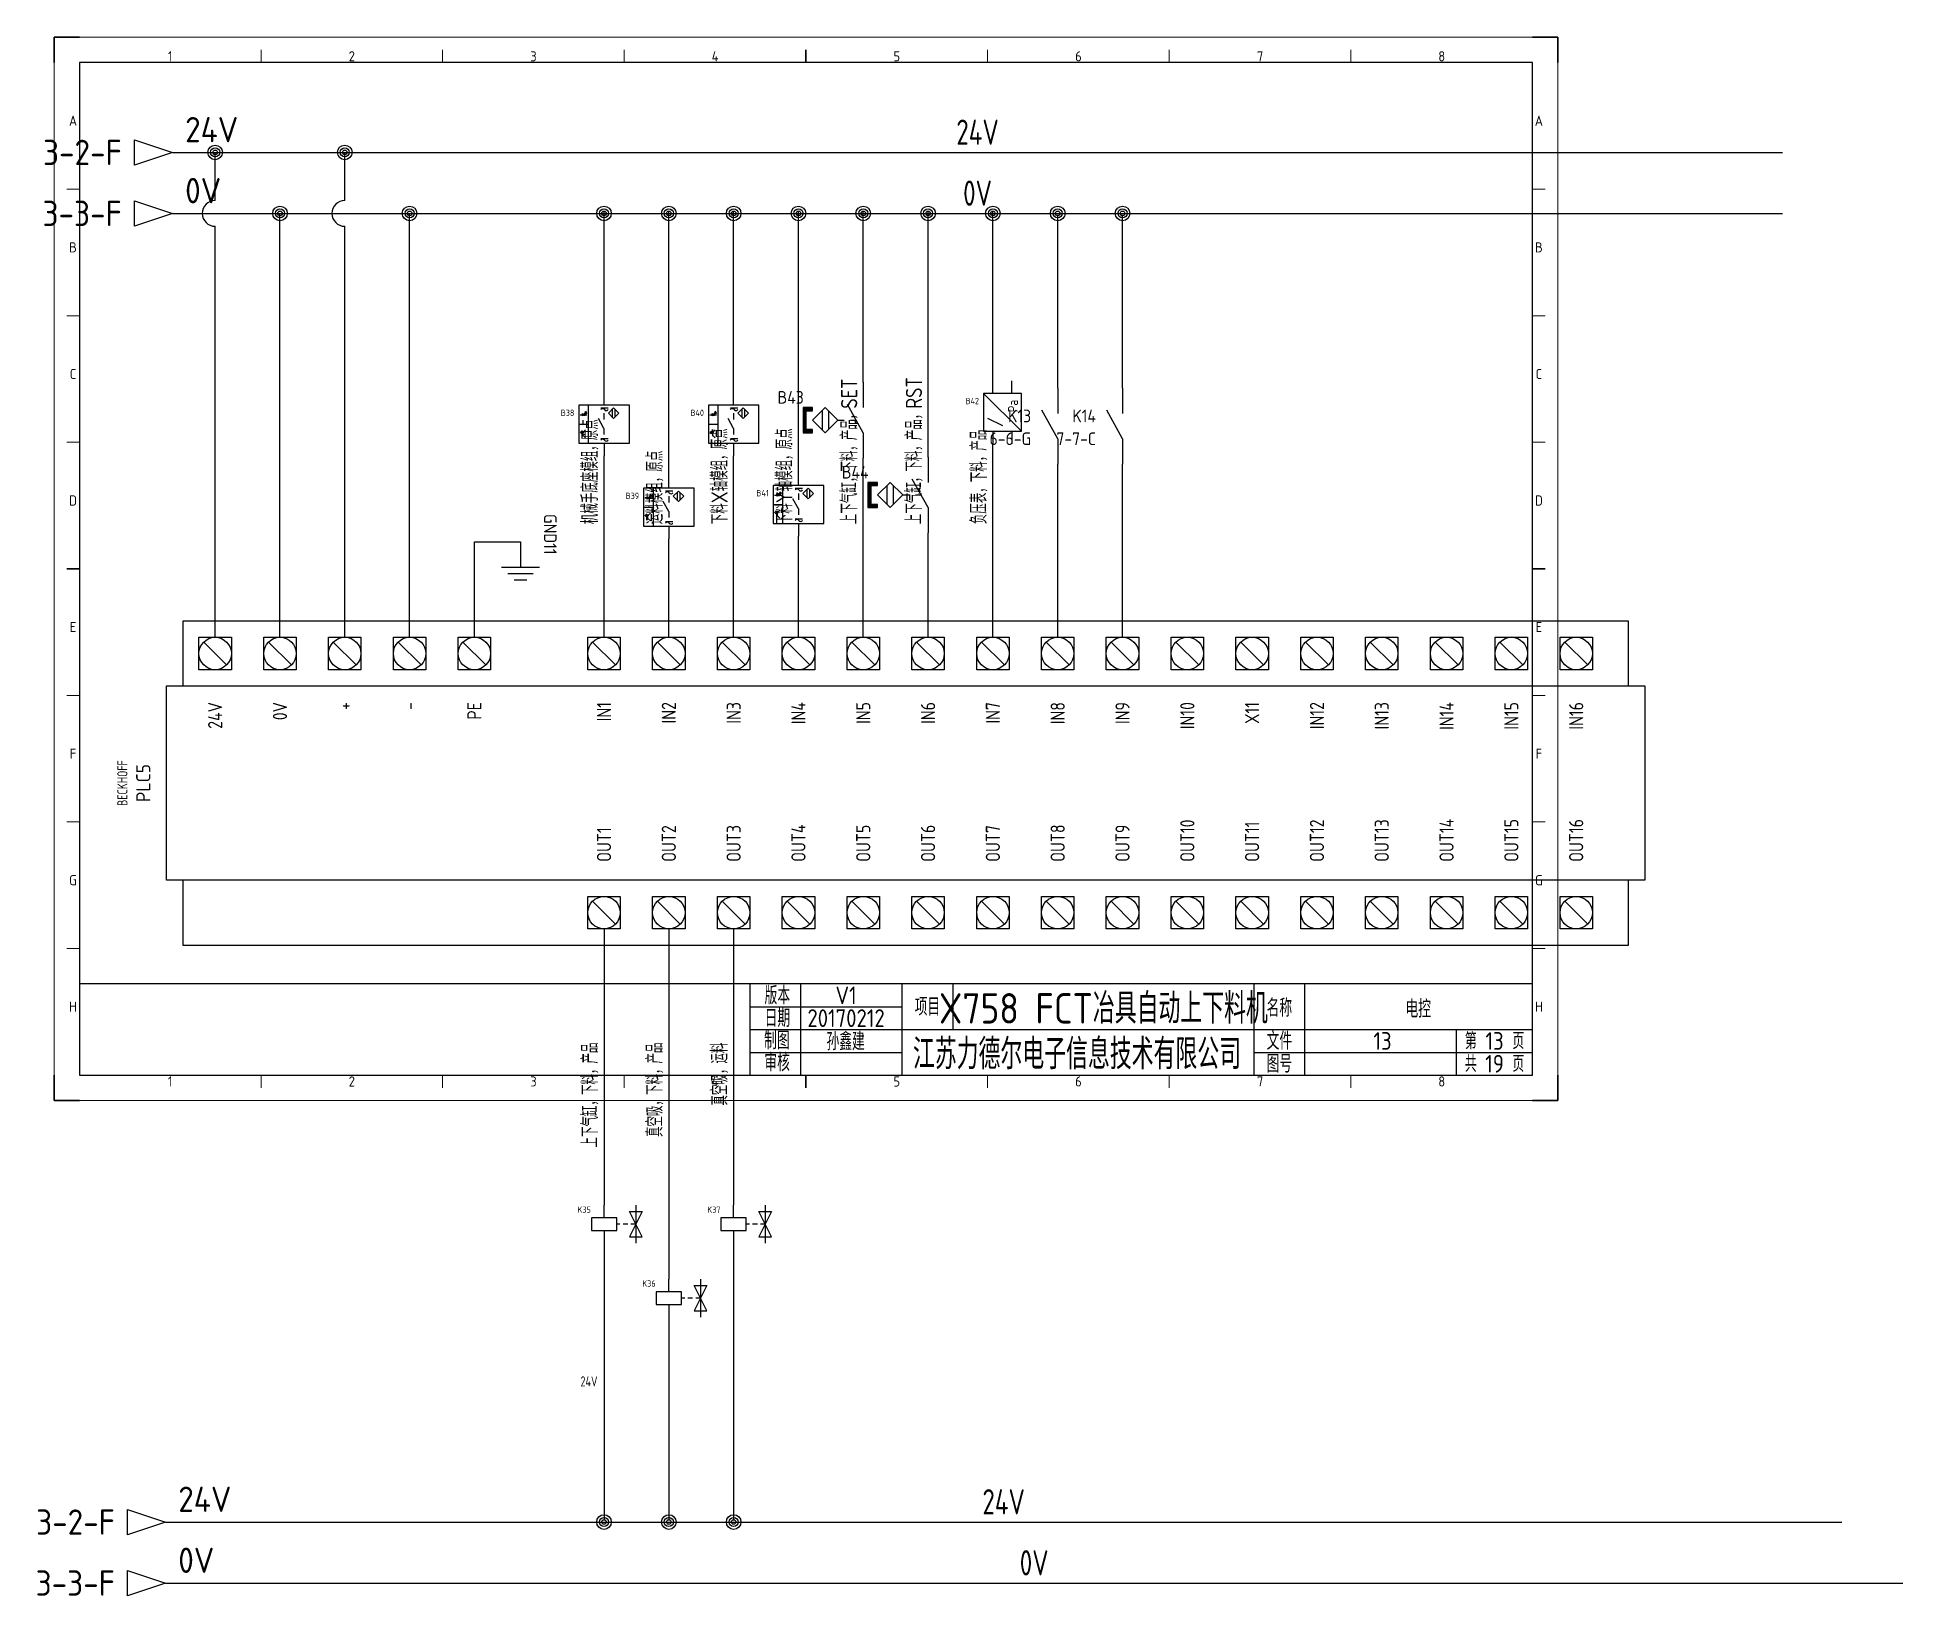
# Model space of a CAD drawing. Header units: millimetres. Extents: x 2026 to 2394, y 1290 to 1597.
import ezdxf
from ezdxf.enums import TextEntityAlignment as Align

# ---------------------------------------------------------------- set-up
doc = ezdxf.new("R2010")
doc.units = ezdxf.units.MM
for name, color, linetype in [('AE_BOR', 1, 'Continuous'), ('DESC', 150, 'Continuous'), ('SYMS', 7, 'Continuous'), ('TAGS', 150, 'Continuous'), ('TERMS', 123, 'Continuous'), ('WIRENO', 72, 'Continuous'), ('WIREREF_DEST', 52, 'Continuous'), ('WIRES', 7, 'Continuous'), ('XREF', 7, 'Continuous'), ('XREFCHILD', 134, 'Continuous'), ('图框_标题栏属性', 1, 'Continuous'), ('图框_标题栏文字', 6, 'Continuous')]:
    doc.layers.add(name, color=color, linetype=linetype)
doc.styles.add('ACGBTS', font='ISOCP.SHX')
doc.styles.get("Standard").update_dxf_attribs({"font": 'arial.ttf'})
doc.styles.add('WD_IEC', font='ISOCP2.shx', dxfattribs={"height": 4, "bigfont": 'gbcbig.shx'})
doc.styles.add('工程字', font='gbenor.shx', dxfattribs={"bigfont": 'gbcbig.shx'})

# ---------------------------------------------------------------- blocks, each defined once
blk = doc.blocks.new('Border')
for p, q in [((584, 410), (10, 410)), ((10, 410), (10, 10)), ((584, 10), (584, 410)), ((10, 10), (584, 10))]:
    blk.add_line(p, q)
at = {"layer": 'AE_BOR', "color": 1, "lineweight": 30}
for p, q in [((10, 420), (0, 420)), ((0, 420), (0, 410)), ((594, 420), (584, 420)), ((594, 410), (594, 420)), ((297, 410), (297, 415)), ((5, 210), (10, 210)), ((584, 210), (589, 210)), ((0, 0), (0, 10)), ((297, 5), (297, 10)), ((594, 0), (594, 10)), ((0, 0), (10, 0)), ((594, 0), (584, 0))]:
    blk.add_line(p, q, dxfattribs=at)
at = {"layer": 'AE_BOR', "color": 1, "lineweight": 15}
for p, q in [((0, 420), (594, 420)), ((0, 0), (0, 420)), ((594, 420), (594, 0)), ((81.75, 410), (81.75, 415)), ((153.5, 410), (153.5, 415)), ((225.25, 410), (225.25, 415)), ((368.75, 410), (368.75, 415)), ((440.5, 410), (440.5, 415)), ((512.25, 410), (512.25, 415)), ((10, 360), (5, 360)), ((589, 360), (584, 360)), ((10, 310), (5, 310)), ((589, 310), (584, 310)), ((10, 260), (5, 260)), ((589, 260), (584, 260)), ((10, 160), (5, 160)), ((589, 160), (584, 160)), ((10, 110), (5, 110)), ((589, 110), (584, 110)), ((10, 60), (5, 60)), ((589, 60), (584, 60)), ((81.75, 5), (81.75, 10)), ((153.5, 5), (153.5, 10)), ((225.25, 5), (225.25, 10)), ((368.75, 5), (368.75, 10)), ((440.5, 5), (440.5, 10)), ((512.25, 5), (512.25, 10)), ((594, 0), (0, 0))]:
    blk.add_line(p, q, dxfattribs=at)
at = {"layer": 'AE_BOR', "color": 1, "lineweight": 15, "style": 'ACGBTS'}
for s, p in [('1', (45.875, 412.5)), ('2', (117.625, 412.5)), ('3', (189.375, 412.5)), ('4', (261.125, 412.5)), ('5', (332.875, 412.5)), ('6', (404.625, 412.5)), ('7', (476.375, 412.5)), ('8', (548.125, 412.5)), ('A', (7.5, 387)), ('A', (586.5, 387)), ('B', (7.5, 337)), ('B', (586.5, 337)), ('C', (7.5, 287)), ('C', (586.5, 287)), ('D', (7.5, 237)), ('D', (586.5, 237)), ('E', (7.5, 187)), ('E', (586.5, 187)), ('F', (7.5, 137)), ('F', (586.5, 137)), ('G', (7.5, 87)), ('G', (586.5, 87)), ('H', (7.5, 37)), ('H', (586.5, 37)), ('1', (45.875, 7.5)), ('2', (117.625, 7.5)), ('3', (189.375, 7.5)), ('4', (261.125, 7.5)), ('5', (332.875, 7.5)), ('6', (404.625, 7.5)), ('7', (476.375, 7.5)), ('8', (548.125, 7.5))]:
    blk.add_text(s, height=4, dxfattribs=at).set_placement(p, align=Align.MIDDLE)
blk = doc.blocks.new('LdrDkA4')
for p, q in [((132.5, 0), (132.5, 18)), ((142.5, 0), (142.5, 18)), ((162.5, 0), (162.5, 18)), ((162.5, 0), (162.5, 18)), ((162.5, 0), (162.5, 18)), ((172.5, 18), (172.5, 13.5)), ((232, 0), (232, 18)), ((242, 0), (242, 18)), ((132.5, 13.5), (162.5, 13.5)), ((172.5, 13.5), (172.5, 9)), ((132.5, 9), (162.99, 9)), ((162.5, 9), (287, 9)), ((272, 0), (272, 9)), ((132.5, 4.5), (162.5, 4.5)), ((232, 4.5), (287, 4.5)), ((142.5, 2.09), (142.5, 2.09)), ((142.5, 2.09), (142.5, 2.09))]:
    blk.add_line(p, q)
blk.add_lwpolyline([(132.5, 18), (0, 18), (0, 0), (132.5, 0)], close=True)
blk.add_lwpolyline([(132.5, 0), (287, 0), (287, 18), (132.5, 18)])
at = {"flags": 9}
blk.add_attdef('WD_TB', (0, 0), '', height=2.5, dxfattribs=at)
at = {"layer": '图框_标题栏属性', "style": '工程字'}
for tag, height, p in [('版本', 3.5, (151.42, 15.75)), ('项目', 6, (202.25, 13.5)), ('名称', 3.5, (264.42, 13.27)), ('日期', 3.5, (151.42, 11.25)), ('制图', 3.5, (151.34, 6.85)), ('公司名称', 6, (197.03, 4.5)), ('文件', 3.5, (257.37, 6.75)), ('页数', 3.5, (279.5, 6.75)), ('审核', 3.5, (151.65, 2.36)), ('图号', 3.5, (257.37, 2.25)), ('总数', 3.5, (279.5, 2.25))]:
    blk.add_attdef(tag, text='', height=height, dxfattribs=at).set_placement(p, align=Align.MIDDLE)
at = {"layer": '图框_标题栏文字', "style": '工程字'}
for s, height, p in [('版本', 3.5, (137.85, 15.75)), ('项目', 3.5, (167.5, 13.5)), ('名称', 3.5, (237, 13.27)), ('日期', 3.5, (137.85, 11.25)), ('制图', 3.5, (137.75, 6.85)), ('文件', 3.5, (237, 6.75)), ('第    页', 3.25, (279.5, 6.75)), ('审核', 3.5, (137.81, 2.51)), ('图号', 3.5, (237, 2.25)), ('共    页', 3.25, (279.5, 2.25))]:
    blk.add_text(s, height=height, dxfattribs=at).set_placement(p, align=Align.MIDDLE_CENTER)
blk = doc.blocks.new('PLCIO_BECKHOFF')
for p, q in [((182.3, 38.63), (-174.6, 38.63)), ((-174.6, 38.63), (-174.6, 22.63)), ((182.3, 22.63), (182.3, 38.63)), ((-170.6, 34.63), (-162.6, 34.63)), ((-170.6, 26.63), (-170.6, 34.63)), ((-169.43, 33.46), (-163.77, 27.8)), ((-162.6, 34.63), (-162.6, 26.63)), ((-154.6, 34.63), (-146.6, 34.63)), ((-154.6, 26.63), (-154.6, 34.63)), ((-153.43, 33.46), (-147.77, 27.8)), ((-146.6, 34.63), (-146.6, 26.63)), ((-138.6, 34.63), (-130.6, 34.63)), ((-138.6, 26.63), (-138.6, 34.63)), ((-137.43, 33.46), (-131.77, 27.8)), ((-130.6, 34.63), (-130.6, 26.63)), ((-122.6, 34.63), (-114.6, 34.63)), ((-122.6, 34.63), (-114.6, 34.63)), ((-122.6, 26.63), (-122.6, 34.63)), ((-122.6, 26.63), (-122.6, 34.63)), ((-121.43, 33.46), (-115.77, 27.8)), ((-114.6, 34.63), (-114.6, 26.63)), ((-114.6, 34.63), (-114.6, 26.63)), ((-106.6, 34.63), (-98.6, 34.63)), ((-106.6, 26.63), (-106.6, 34.63)), ((-105.43, 33.46), (-99.77, 27.8)), ((-98.6, 34.63), (-98.6, 26.63)), ((-74.6, 34.63), (-66.6, 34.63)), ((-74.6, 26.63), (-74.6, 34.63)), ((-73.43, 33.46), (-67.77, 27.8)), ((-66.6, 34.63), (-66.6, 26.63)), ((-58.6, 34.63), (-50.6, 34.63)), ((-58.6, 26.63), (-58.6, 34.63)), ((-57.43, 33.46), (-51.77, 27.8)), ((-50.6, 34.63), (-50.6, 26.63)), ((-42.6, 34.63), (-34.6, 34.63)), ((-42.6, 26.63), (-42.6, 34.63)), ((-41.43, 33.46), (-35.77, 27.8)), ((-34.6, 34.63), (-34.6, 26.63)), ((-26.6, 34.63), (-18.6, 34.63)), ((-26.6, 26.63), (-26.6, 34.63)), ((-25.43, 33.46), (-19.77, 27.8)), ((-18.6, 34.63), (-18.6, 26.63)), ((-10.6, 34.63), (-2.6, 34.63)), ((-10.6, 26.63), (-10.6, 34.63)), ((-9.43, 33.46), (-3.77, 27.8)), ((-2.6, 34.63), (-2.6, 26.63)), ((5.4, 34.63), (13.4, 34.63)), ((5.4, 26.63), (5.4, 34.63)), ((6.57, 33.46), (12.23, 27.8)), ((13.4, 34.63), (13.4, 26.63)), ((21.4, 34.63), (29.4, 34.63)), ((21.4, 26.63), (21.4, 34.63)), ((22.57, 33.46), (28.23, 27.8)), ((29.4, 34.63), (29.4, 26.63)), ((37.4, 34.63), (45.4, 34.63)), ((37.4, 26.63), (37.4, 34.63)), ((38.57, 33.46), (44.23, 27.8)), ((45.4, 34.63), (45.4, 26.63)), ((53.4, 34.63), (61.4, 34.63)), ((53.4, 26.63), (53.4, 34.63)), ((54.57, 33.46), (60.23, 27.8)), ((61.4, 34.63), (61.4, 26.63)), ((69.4, 34.63), (77.4, 34.63)), ((69.4, 26.63), (69.4, 34.63)), ((70.57, 33.46), (76.23, 27.8)), ((77.4, 34.63), (77.4, 26.63)), ((85.4, 34.63), (93.4, 34.63)), ((85.4, 26.63), (85.4, 34.63)), ((86.57, 33.46), (92.23, 27.8)), ((93.4, 34.63), (93.4, 26.63)), ((101.4, 34.63), (109.4, 34.63)), ((101.4, 26.63), (101.4, 34.63)), ((102.57, 33.46), (108.23, 27.8)), ((109.4, 34.63), (109.4, 26.63)), ((117.4, 34.63), (125.4, 34.63)), ((117.4, 26.63), (117.4, 34.63)), ((118.57, 33.46), (124.23, 27.8)), ((125.4, 34.63), (125.4, 26.63)), ((133.4, 34.63), (141.4, 34.63)), ((133.4, 26.63), (133.4, 34.63)), ((134.57, 33.46), (140.23, 27.8)), ((141.4, 34.63), (141.4, 26.63)), ((149.4, 34.63), (157.4, 34.63)), ((149.4, 26.63), (149.4, 34.63)), ((150.57, 33.46), (156.23, 27.8)), ((157.4, 34.63), (157.4, 26.63)), ((165.4, 34.63), (173.4, 34.63)), ((165.4, 26.63), (165.4, 34.63)), ((166.57, 33.46), (172.23, 27.8)), ((173.4, 34.63), (173.4, 26.63)), ((-162.6, 26.63), (-170.6, 26.63)), ((-146.6, 26.63), (-154.6, 26.63)), ((-130.6, 26.63), (-138.6, 26.63)), ((-114.6, 26.63), (-122.6, 26.63)), ((-114.6, 26.63), (-122.6, 26.63)), ((-98.6, 26.63), (-106.6, 26.63)), ((-66.6, 26.63), (-74.6, 26.63)), ((-50.6, 26.63), (-58.6, 26.63)), ((-34.6, 26.63), (-42.6, 26.63)), ((-18.6, 26.63), (-26.6, 26.63)), ((-2.6, 26.63), (-10.6, 26.63)), ((13.4, 26.63), (5.4, 26.63)), ((29.4, 26.63), (21.4, 26.63)), ((45.4, 26.63), (37.4, 26.63)), ((61.4, 26.63), (53.4, 26.63)), ((77.4, 26.63), (69.4, 26.63)), ((93.4, 26.63), (85.4, 26.63)), ((109.4, 26.63), (101.4, 26.63)), ((125.4, 26.63), (117.4, 26.63)), ((141.4, 26.63), (133.4, 26.63)), ((157.4, 26.63), (149.4, 26.63)), ((173.4, 26.63), (165.4, 26.63)), ((-178.6, 22.63), (186.3, 22.63)), ((-178.6, -25.37), (-178.6, 22.63)), ((186.3, 22.63), (186.3, -25.37)), ((-174.6, -25.37), (-178.6, -25.37)), ((186.3, -25.37), (-174.6, -25.37)), ((-174.6, -25.37), (-174.6, -41.37)), ((182.3, -41.37), (182.3, -25.37)), ((-74.6, -37.37), (-74.6, -29.37)), ((-74.6, -37.37), (-74.6, -29.37)), ((-74.6, -29.37), (-66.6, -29.37)), ((-74.6, -29.37), (-66.6, -29.37)), ((-73.43, -30.54), (-67.77, -36.2)), ((-66.6, -29.37), (-66.6, -37.37)), ((-66.6, -29.37), (-66.6, -37.37)), ((-58.6, -37.37), (-58.6, -29.37)), ((-58.6, -37.37), (-58.6, -29.37)), ((-58.6, -29.37), (-50.6, -29.37)), ((-58.6, -29.37), (-50.6, -29.37)), ((-57.43, -30.54), (-51.77, -36.2)), ((-50.6, -29.37), (-50.6, -37.37)), ((-50.6, -29.37), (-50.6, -37.37)), ((-42.6, -37.37), (-42.6, -29.37)), ((-42.6, -37.37), (-42.6, -29.37)), ((-42.6, -29.37), (-34.6, -29.37)), ((-42.6, -29.37), (-34.6, -29.37)), ((-41.43, -30.54), (-35.77, -36.2)), ((-34.6, -29.37), (-34.6, -37.37)), ((-34.6, -29.37), (-34.6, -37.37)), ((-26.6, -37.37), (-26.6, -29.37)), ((-26.6, -37.37), (-26.6, -29.37)), ((-26.6, -29.37), (-18.6, -29.37)), ((-26.6, -29.37), (-18.6, -29.37)), ((-25.43, -30.54), (-19.77, -36.2)), ((-18.6, -29.37), (-18.6, -37.37)), ((-18.6, -29.37), (-18.6, -37.37)), ((-10.6, -37.37), (-10.6, -29.37)), ((-10.6, -37.37), (-10.6, -29.37)), ((-10.6, -29.37), (-2.6, -29.37)), ((-10.6, -29.37), (-2.6, -29.37)), ((-9.43, -30.54), (-3.77, -36.2)), ((-2.6, -29.37), (-2.6, -37.37)), ((-2.6, -29.37), (-2.6, -37.37)), ((5.4, -37.37), (5.4, -29.37)), ((5.4, -37.37), (5.4, -29.37)), ((5.4, -29.37), (13.4, -29.37)), ((5.4, -29.37), (13.4, -29.37)), ((6.57, -30.54), (12.23, -36.2)), ((13.4, -29.37), (13.4, -37.37)), ((13.4, -29.37), (13.4, -37.37)), ((21.4, -37.37), (21.4, -29.37)), ((21.4, -37.37), (21.4, -29.37)), ((21.4, -29.37), (29.4, -29.37)), ((21.4, -29.37), (29.4, -29.37)), ((22.57, -30.54), (28.23, -36.2)), ((29.4, -29.37), (29.4, -37.37)), ((29.4, -29.37), (29.4, -37.37)), ((37.4, -37.37), (37.4, -29.37)), ((37.4, -37.37), (37.4, -29.37)), ((37.4, -29.37), (45.4, -29.37)), ((37.4, -29.37), (45.4, -29.37)), ((38.57, -30.54), (44.23, -36.2)), ((45.4, -29.37), (45.4, -37.37)), ((45.4, -29.37), (45.4, -37.37)), ((53.4, -37.37), (53.4, -29.37)), ((53.4, -37.37), (53.4, -29.37)), ((53.4, -29.37), (61.4, -29.37)), ((53.4, -29.37), (61.4, -29.37)), ((54.57, -30.54), (60.23, -36.2)), ((61.4, -29.37), (61.4, -37.37)), ((61.4, -29.37), (61.4, -37.37)), ((69.4, -37.37), (69.4, -29.37)), ((69.4, -37.37), (69.4, -29.37)), ((69.4, -29.37), (77.4, -29.37)), ((69.4, -29.37), (77.4, -29.37)), ((70.57, -30.54), (76.23, -36.2)), ((77.4, -29.37), (77.4, -37.37)), ((77.4, -29.37), (77.4, -37.37)), ((85.4, -37.37), (85.4, -29.37)), ((85.4, -37.37), (85.4, -29.37)), ((85.4, -29.37), (93.4, -29.37)), ((85.4, -29.37), (93.4, -29.37)), ((86.57, -30.54), (92.23, -36.2)), ((93.4, -29.37), (93.4, -37.37)), ((93.4, -29.37), (93.4, -37.37)), ((101.4, -37.37), (101.4, -29.37)), ((101.4, -37.37), (101.4, -29.37)), ((101.4, -29.37), (109.4, -29.37)), ((101.4, -29.37), (109.4, -29.37)), ((102.57, -30.54), (108.23, -36.2)), ((109.4, -29.37), (109.4, -37.37)), ((109.4, -29.37), (109.4, -37.37)), ((117.4, -37.37), (117.4, -29.37)), ((117.4, -37.37), (117.4, -29.37)), ((117.4, -29.37), (125.4, -29.37)), ((117.4, -29.37), (125.4, -29.37)), ((118.57, -30.54), (124.23, -36.2)), ((125.4, -29.37), (125.4, -37.37)), ((125.4, -29.37), (125.4, -37.37)), ((133.4, -37.37), (133.4, -29.37)), ((133.4, -37.37), (133.4, -29.37)), ((133.4, -29.37), (141.4, -29.37)), ((133.4, -29.37), (141.4, -29.37)), ((134.57, -30.54), (140.23, -36.2)), ((141.4, -29.37), (141.4, -37.37)), ((141.4, -29.37), (141.4, -37.37)), ((149.4, -37.37), (149.4, -29.37)), ((149.4, -37.37), (149.4, -29.37)), ((149.4, -29.37), (157.4, -29.37)), ((149.4, -29.37), (157.4, -29.37)), ((150.57, -30.54), (156.23, -36.2)), ((157.4, -29.37), (157.4, -37.37)), ((157.4, -29.37), (157.4, -37.37)), ((165.4, -37.37), (165.4, -29.37)), ((165.4, -37.37), (165.4, -29.37)), ((165.4, -29.37), (173.4, -29.37)), ((165.4, -29.37), (173.4, -29.37)), ((166.57, -30.54), (172.23, -36.2)), ((173.4, -29.37), (173.4, -37.37)), ((173.4, -29.37), (173.4, -37.37)), ((-174.6, -41.37), (182.3, -41.37)), ((-66.6, -37.37), (-74.6, -37.37)), ((-66.6, -37.37), (-74.6, -37.37)), ((-50.6, -37.37), (-58.6, -37.37)), ((-50.6, -37.37), (-58.6, -37.37)), ((-34.6, -37.37), (-42.6, -37.37)), ((-34.6, -37.37), (-42.6, -37.37)), ((-18.6, -37.37), (-26.6, -37.37)), ((-18.6, -37.37), (-26.6, -37.37)), ((-2.6, -37.37), (-10.6, -37.37)), ((-2.6, -37.37), (-10.6, -37.37)), ((13.4, -37.37), (5.4, -37.37)), ((13.4, -37.37), (5.4, -37.37)), ((29.4, -37.37), (21.4, -37.37)), ((29.4, -37.37), (21.4, -37.37)), ((45.4, -37.37), (37.4, -37.37)), ((45.4, -37.37), (37.4, -37.37)), ((61.4, -37.37), (53.4, -37.37)), ((61.4, -37.37), (53.4, -37.37)), ((77.4, -37.37), (69.4, -37.37)), ((77.4, -37.37), (69.4, -37.37)), ((93.4, -37.37), (85.4, -37.37)), ((93.4, -37.37), (85.4, -37.37)), ((109.4, -37.37), (101.4, -37.37)), ((109.4, -37.37), (101.4, -37.37)), ((125.4, -37.37), (117.4, -37.37)), ((125.4, -37.37), (117.4, -37.37)), ((141.4, -37.37), (133.4, -37.37)), ((141.4, -37.37), (133.4, -37.37)), ((157.4, -37.37), (149.4, -37.37)), ((157.4, -37.37), (149.4, -37.37)), ((173.4, -37.37), (165.4, -37.37)), ((173.4, -37.37), (165.4, -37.37))]:
    blk.add_line(p, q)
for centre in [(-166.6, 30.63), (-150.6, 30.63), (-134.6, 30.63), (-118.6, 30.63), (-102.6, 30.63), (-70.6, 30.63), (-54.6, 30.63), (-38.6, 30.63), (-22.6, 30.63), (-6.6, 30.63), (9.4, 30.63), (25.4, 30.63), (41.4, 30.63), (57.4, 30.63), (73.4, 30.63), (89.4, 30.63), (105.4, 30.63), (121.4, 30.63), (137.4, 30.63), (153.4, 30.63), (169.4, 30.63), (-70.6, -33.37), (-54.6, -33.37), (-38.6, -33.37), (-22.6, -33.37), (-6.6, -33.37), (9.4, -33.37), (25.4, -33.37), (41.4, -33.37), (57.4, -33.37), (73.4, -33.37), (89.4, -33.37), (105.4, -33.37), (121.4, -33.37), (137.4, -33.37), (153.4, -33.37), (169.4, -33.37)]:
    blk.add_circle(centre, 4)
at = {"style": 'WD_IEC'}
for tag, p, width in [('DESCA47', (-72.09, 62.55), 0.9), ('DESCB47', (-65.1, 62.55), 0.9), ('DESCA48', (-56.09, 62.55), 0.9), ('DESCB48', (-49.1, 62.55), 0.9), ('DESCA49', (-40.09, 62.55), 0.9), ('DESCB49', (-33.1, 62.55), 0.9), ('DESCA50', (-24.09, 62.55), 0.9), ('DESCB50', (-17.1, 62.55), 0.9), ('DESCA51', (-8.09, 62.55), 0.9), ('DESCB51', (-1.1, 62.55), 0.9), ('DESCA52', (7.91, 62.55), 0.9), ('DESCB52', (14.9, 62.55), 0.9), ('DESCA53', (23.91, 62.55), 0.9), ('DESCB53', (30.9, 62.55), 0.9), ('DESCA54', (39.91, 62.55), 0.9), ('DESCB54', (46.9, 62.55), 0.9), ('DESCA55', (55.91, 62.55), 0.9), ('DESCB55', (62.9, 62.55), 0.9), ('DESCA56', (71.91, 62.55), 0.9), ('DESCB56', (78.9, 62.55), 0.9), ('DESCA57', (87.91, 62.55), 0.9), ('DESCB57', (94.9, 62.55), 0.9), ('DESCA58', (103.91, 62.55), 0.9), ('DESCB58', (110.9, 62.55), 0.9), ('DESCA59', (119.91, 62.55), 0.9), ('DESCB59', (126.9, 62.55), 0.9), ('DESCA60', (135.91, 62.55), 0.9), ('DESCB60', (142.9, 62.55), 0.9), ('DESCA61', (151.91, 62.55), 0.9), ('DESCB61', (158.9, 62.55), 0.9), ('DESCA62', (167.91, 62.55), 0.9), ('DESCB62', (174.9, 62.55), 0.9), ('WDTAGALT', (-216.6, -13.37), 0.8)]:
    blk.add_attdef(tag, p, '', height=4, rotation=90, dxfattribs=dict(at, width=width))
at = {"style": 'WD_IEC', "width": 0.9}
for tag, p in [('TERM41', (-164.6, 35.86)), ('TERM42', (-148.6, 35.86)), ('TERM43', (-132.6, 35.86)), ('TERM44', (-116.6, 35.86)), ('TERM45', (-100.6, 35.86)), ('TERM47', (-68.6, 35.86)), ('TERM48', (-52.6, 35.86)), ('TERM49', (-36.6, 35.86)), ('TERM50', (-20.6, 35.86)), ('TERM51', (-4.6, 35.86)), ('TERM52', (11.4, 35.86)), ('TERM53', (27.4, 35.86)), ('TERM54', (43.4, 35.86)), ('TERM55', (59.4, 35.86)), ('TERM56', (75.4, 35.86)), ('TERM57', (91.4, 35.86)), ('TERM58', (107.4, 35.86)), ('TERM59', (123.4, 35.86)), ('TERM60', (139.4, 35.86)), ('TERM61', (155.4, 35.86)), ('TERM62', (171.4, 35.86))]:
    blk.add_attdef(tag, text='', height=2.5, rotation=90, dxfattribs=at).set_placement(p, align=Align.TOP_LEFT)
at = {"style": 'WD_IEC', "flags": 1}
for tag, p in [('X2TERM41', (-166.6, 34.63)), ('X2TERM42', (-150.6, 34.63)), ('X2TERM43', (-134.6, 34.63)), ('X2TERM44', (-118.6, 34.63)), ('X2TERM45', (-102.6, 34.63)), ('X2TERM47', (-70.6, 34.63)), ('X2TERM48', (-54.6, 34.63)), ('X2TERM49', (-38.6, 34.63)), ('X2TERM50', (-22.6, 34.63)), ('X2TERM51', (-6.6, 34.63)), ('X2TERM52', (9.4, 34.63)), ('X2TERM53', (25.4, 34.63)), ('X2TERM54', (41.4, 34.63)), ('X2TERM55', (57.4, 34.63)), ('X2TERM56', (73.4, 34.63)), ('X2TERM57', (89.4, 34.63)), ('X2TERM58', (105.4, 34.63)), ('X2TERM59', (121.4, 34.63)), ('X2TERM60', (137.4, 34.63)), ('X2TERM61', (153.4, 34.63)), ('X2TERM62', (169.4, 34.63)), ('X8TERM01', (-70.6, -37.37)), ('X8TERM02', (-54.6, -37.37)), ('X8TERM03', (-38.6, -37.37)), ('X8TERM04', (-22.6, -37.37)), ('X8TERM05', (-6.6, -37.37)), ('X8TERM06', (9.4, -37.37)), ('X8TERM07', (25.4, -37.37)), ('X8TERM08', (41.4, -37.37)), ('X8TERM09', (57.4, -37.37)), ('X8TERM10', (73.4, -37.37)), ('X8TERM11', (89.4, -37.37)), ('X8TERM12', (105.4, -37.37)), ('X8TERM13', (121.4, -37.37)), ('X8TERM14', (137.4, -37.37)), ('X8TERM15', (153.4, -37.37)), ('X8TERM16', (169.4, -37.37))]:
    blk.add_attdef(tag, p, '', height=0.35, rotation=90, dxfattribs=at)
at = {"style": 'WD_IEC', "width": 0.9}
for tag, p in [('TERMDESC42', (-150.6, 18.63)), ('TERMDESC44', (-118.6, 18.63)), ('TAGA50', (-22.6, 18.63)), ('TAGA52', (9.4, 18.63)), ('TAGA54', (41.4, 18.63)), ('TAGA60', (137.4, 18.63)), ('TAGA62', (169.4, 18.63)), ('TERMDESC41', (-166.6, 18.63)), ('TERMDESC43', (-134.6, 18.63)), ('TERMDESC45', (-102.6, 18.63)), ('TAGA47', (-70.6, 18.63)), ('TAGA48', (-54.6, 18.63)), ('TAGA49', (-38.6, 18.63)), ('TAGA51', (-6.6, 18.63)), ('TAGA53', (25.4, 18.63)), ('TAGA55', (57.4, 18.63)), ('TAGA56', (73.4, 18.63)), ('TAGA57', (89.4, 18.63)), ('TAGA58', (105.4, 18.63)), ('TAGA59', (121.4, 18.63)), ('TAGA61', (153.4, 18.63))]:
    blk.add_attdef(tag, text='', height=3.5, rotation=90, dxfattribs=at).set_placement(p, align=Align.MIDDLE_RIGHT)
at = {"linetype": 'Continuous', "style": 'WD_IEC', "flags": 9}
for tag, p in [('ASSYCODE', (-205.6, 5.99)), ('FAMILY', (-204.81, 6.02))]:
    blk.add_attdef(tag, text='', height=0.32, rotation=90, dxfattribs=at).set_placement(p, align=Align.CENTER)
at = {"style": 'WD_IEC'}
for tag, width, p in [('INST', 0.8, (-212.76, -1.37)), ('LOC', 0.8, (-209.32, -1.37)), ('MFG', 0.8, (-205.31, -1.37)), ('CAT', 0.9, (-201.81, -1.37)), ('DESC', 0.8, (-188.26, -1.37))]:
    blk.add_attdef(tag, text='', height=2.5, rotation=90, dxfattribs=dict(at, width=width)).set_placement(p, align=Align.CENTER)
for tag, p in [('LINE1', (-197.31, -1.37)), ('LINE2', (-192.31, -1.37)), ('TAG1', (-182.6, -1.37))]:
    blk.add_attdef(tag, text='', height=3.5, rotation=90, dxfattribs=at).set_placement(p, align=Align.CENTER)
at = {"style": 'WD_IEC', "width": 0.9}
for tag, p in [('TAGA01', (-70.6, -20.81)), ('TAGA02', (-54.6, -20.81)), ('TAGA03', (-38.6, -20.81)), ('TAGA04', (-22.6, -20.81)), ('TAGA05', (-6.6, -20.81)), ('TAGA06', (9.4, -20.81)), ('TAGA07', (25.4, -20.81)), ('TAGA08', (41.4, -20.81)), ('TAGA09', (57.4, -20.81)), ('TAGA10', (73.4, -20.81)), ('TAGA11', (89.4, -20.81)), ('TAGA12', (105.4, -20.81)), ('TAGA13', (121.4, -20.81)), ('TAGA14', (137.4, -20.81)), ('TAGA15', (153.4, -20.81)), ('TAGA16', (169.4, -20.81))]:
    blk.add_attdef(tag, text='', height=3.5, rotation=90, dxfattribs=at).set_placement(p, align=Align.MIDDLE_LEFT)
for tag, p in [('TERM01', (-68.6, -38.42)), ('TERM02', (-52.6, -38.42)), ('TERM03', (-36.6, -38.42)), ('TERM04', (-20.6, -38.42)), ('TERM05', (-4.6, -38.42)), ('TERM06', (11.4, -38.42)), ('TERM07', (27.4, -38.42)), ('TERM08', (43.4, -38.42)), ('TERM09', (59.4, -38.42)), ('TERM10', (75.4, -38.42)), ('TERM11', (91.4, -38.42)), ('TERM12', (107.4, -38.42)), ('TERM13', (123.4, -38.42)), ('TERM14', (139.4, -38.42)), ('TERM15', (155.4, -38.42)), ('TERM16', (171.4, -38.42))]:
    blk.add_attdef(tag, text='', height=2.5, rotation=90, dxfattribs=at).set_placement(p, align=Align.TOP_RIGHT)
for tag, p in [('DESCA01', (-72.09, -65.45)), ('DESCB01', (-65.1, -65.45)), ('DESCA02', (-56.09, -65.45)), ('DESCB02', (-49.1, -65.45)), ('DESCA03', (-40.09, -65.45)), ('DESCB03', (-33.1, -65.45)), ('DESCA04', (-24.09, -65.45)), ('DESCB04', (-17.1, -65.45)), ('DESCA05', (-8.09, -65.45)), ('DESCB05', (-1.1, -65.45)), ('DESCA06', (7.91, -65.45)), ('DESCB06', (14.9, -65.45)), ('DESCA07', (23.91, -65.45)), ('DESCB07', (30.9, -65.45)), ('DESCA08', (39.91, -65.45)), ('DESCB08', (46.9, -65.45)), ('DESCA09', (55.91, -65.45)), ('DESCB09', (62.9, -65.45)), ('DESCA10', (71.91, -65.45)), ('DESCB10', (78.9, -65.45)), ('DESCA11', (87.91, -65.45)), ('DESCB11', (94.9, -65.45)), ('DESCA12', (103.91, -65.45)), ('DESCB12', (110.9, -65.45)), ('DESCA13', (119.91, -65.45)), ('DESCB13', (126.9, -65.45)), ('DESCA14', (135.91, -65.45)), ('DESCB14', (142.9, -65.45)), ('DESCA15', (151.91, -65.45)), ('DESCB15', (158.9, -65.45)), ('DESCA16', (167.91, -65.45)), ('DESCB16', (174.9, -65.45))]:
    blk.add_attdef(tag, text='', height=4, rotation=90, dxfattribs=at).set_placement(p, align=Align.RIGHT)
blk = doc.blocks.new('HA1D3')
blk.add_lwpolyline([(0, 0), (-3.75, -1.25), (-3.75, 1.25)], close=True)
at = {"style": 'WD_IEC', "flags": 1}
blk.add_attdef('SIGCODE', text='', height=1, dxfattribs=at).set_placement((-2.5, 1.8), align=Align.RIGHT)
at = {"style": 'WD_IEC'}
for tag, p, height, flags in [('WIRENO', (1.25, 1), 2.5, 8), ('X1TERM01', (0, 0), 0.32, 1)]:
    blk.add_attdef(tag, p, '', height=height, dxfattribs=dict(at, flags=flags))
blk.add_attdef('XREF', text='', height=2.5, dxfattribs=at).set_placement((-5, 0), align=Align.MIDDLE_RIGHT)
blk.add_attdef('DESC1', text='', height=2.5, dxfattribs=at).set_placement((1.25, -1), align=Align.TOP_LEFT)
blk = doc.blocks.new('WD_WNH')
at = {"linetype": 'Continuous', "style": 'WD_IEC', "width": 0.8}
blk.add_attdef('WIRENO', text='', height=2.5, dxfattribs=at).set_placement((0, 0.75), align=Align.CENTER)
at = {"style": 'WD_IEC', "flags": 1}
for tag, p in [('W08USER', (0, 0.375)), ('W04USER', (0, 0.875)), ('W05USER', (0, 0.75)), ('W09USER', (0, 0.25)), ('W03USER', (0, 1)), ('W06USER', (0, 0.625)), ('W07USER', (0, 0.5)), ('W02USER', (0, 1.125)), ('W01USER', (0, 1.25)), ('W10USER', (0, 0.125))]:
    blk.add_attdef(tag, text='', height=0.08, dxfattribs=at).set_placement(p, align=Align.CENTER)
blk = doc.blocks.new('WDDOT')
for radius in [0.72, 0.449, 0.223]:
    blk.add_circle((0, 0), radius)
blk = doc.blocks.new('VPE11B22')
for p, q in [((10, 7.5), (-10, 7.5)), ((-10, 7.5), (-10, -7.5)), ((-6.25, 7.5), (-6.25, -7.5)), ((0, 7.5), (0, 12.5)), ((10, -7.5), (10, 7.5)), ((-10, 0), (-6.25, 0)), ((-9.44, 3.72), (-6.74, 3.72)), ((-8.54, 4.17), (-7.64, 3.72)), ((-8.54, 3.26), (-8.54, 4.17)), ((-7.64, 3.72), (-8.54, 3.26)), ((-7.42, 4.61), (-7.75, 4.27)), ((-7.64, 3.26), (-7.64, 4.17)), ((-7.08, 4.94), (-7.53, 4.72)), ((-7.53, 4.72), (-7.31, 4.5)), ((-7.08, 4.27), (-7.42, 3.94)), ((-7.31, 4.5), (-7.08, 4.94)), ((-6.75, 4.61), (-7.19, 4.38)), ((-7.19, 4.38), (-6.97, 4.16)), ((-6.97, 4.16), (-6.75, 4.61)), ((-0.02, -1.66), (-2.2, 2.27)), ((-1.31, 6.44), (1.62, 6.44)), ((-0.02, 4.34), (-0.02, 1.84)), ((3.27, 5.9), (3.27, 2.77)), ((4.31, 5.9), (4.31, 2.77)), ((-9.07, -3.37), (-9.41, -3.03)), ((-8.96, -3.26), (-9.19, -3.48)), ((-9.19, -3.48), (-8.74, -3.7)), ((-8.74, -3.03), (-9.07, -2.7)), ((-8.74, -3.7), (-8.96, -3.26)), ((-8.63, -2.92), (-8.85, -3.14)), ((-8.85, -3.14), (-8.4, -3.37)), ((-8.4, -3.37), (-8.63, -2.92)), ((-8.41, -3.36), (-7.31, -2.27)), ((-8.41, -2.8), (-8.41, -4.77)), ((-8.18, -2.92), (-8.41, -3.36)), ((-8.41, -3.36), (-7.96, -3.14)), ((-8.41, -4.29), (-7.31, -5.38)), ((-1.31, -5.6), (1.62, -5.6)), ((-0.02, -1.66), (-0.02, -4.03)), ((-10, -7.5), (10, -7.5)), ((0, -7.5), (0, -12.5))]:
    blk.add_line(p, q)
blk.add_lwpolyline([(3.79, 6.42), (5.88, 4.34), (3.79, 2.25), (1.7, 4.34)], close=True)
for centre, start, end in [((-0.58, 5.19), 36.8699, 143.1301), ((0.89, 6.29), 216.8699, 323.1301), ((-0.58, -6.85), 36.8699, 143.1301), ((0.89, -5.74), 216.8699, 323.1301)]:
    blk.add_arc(centre, 0.923, start, end)
for points in [[(-7.53, 4.72), (-7.31, 4.5), (-7.08, 4.94)], [(-7.19, 4.38), (-6.97, 4.16), (-6.75, 4.61)], [(-8.96, -3.26), (-9.19, -3.48), (-8.74, -3.7)], [(-8.63, -2.92), (-8.85, -3.14), (-8.4, -3.37)], [(-7.96, -3.14), (-8.18, -2.92), (-8.41, -3.36)]]:
    blk.add_solid(points)
at = {"style": 'WD_IEC'}
for tag, height, p in [('INST', 2.7, (-11.75, 12)), ('LOC', 2.7, (-11.75, 8)), ('XREF', 2.5, (-11.75, -1.35)), ('TAG1', 2.5, (-11.75, 3.25)), ('DESC2', 2.7, (-11.75, -9.2)), ('DESC1', 2.7, (-11.75, -5.2)), ('DESC3', 2.7, (-11.75, -13.2))]:
    blk.add_attdef(tag, text='', height=height, dxfattribs=at).set_placement(p, align=Align.RIGHT)
blk.add_attdef('TERM01', text='', height=2, rotation=90, dxfattribs=at).set_placement((-1, 12.23), align=Align.RIGHT)
at = {"style": 'WD_IEC', "flags": 1}
for tag, p, height in [('X2TERM01', (0, 12.5), 0.32), ('MFG', (10.82, 6.13), 1.5), ('X4LINK', (-10, 0), 0.32), ('X1LINK', (10, 0), 0.32), ('CAT', (10.82, 3.63), 1.5), ('ASSYCODE', (11, -4.57), 1), ('FAMILY', (11, -6.07), 1), ('CATDESC', (11, -7.57), 1), ('X8TERM02', (0, -12.5), 0.32)]:
    blk.add_attdef(tag, p, '', height=height, dxfattribs=at)
at = {"style": 'WD_IEC'}
blk.add_attdef('TERM02', (-1, -12.96), '', height=2, rotation=90, dxfattribs=at)
blk = doc.blocks.new('VIN1B10')
for p, q in [((3.75, 7.5), (-3.75, 7.5)), ((-3.75, 7.5), (11.25, -7.45)), ((-3.75, 7.46), (-3.75, -7.45)), ((0, 7.5), (0, 12.5)), ((11.25, 7.5), (3.75, 7.5)), ((7.5, 7.46), (7.5, 12.46)), ((11.25, -7.45), (11.25, 7.5)), ((-2.07, -2.37), (3.75, -5.19)), ((-3.75, -7.45), (3.75, -7.45)), ((0, -7.45), (0, -12.45)), ((3.75, -7.45), (11.25, -7.45)), ((7.5, -7.45), (7.5, -12.45))]:
    blk.add_line(p, q)
at = {"style": 'WD_IEC', "width": 0.9}
blk.add_text('Pa', height=4, rotation=90, dxfattribs=at).set_placement((9.93, -0.02))
at = {"style": 'WD_IEC'}
for tag, height, p in [('INST', 2.7, (-5.5, 11.96)), ('LOC', 2.7, (-5.5, 7.96)), ('TAG1', 2.5, (-5.5, 3.21)), ('DESC2', 2.7, (-5.5, -9.24)), ('DESC1', 2.7, (-5.5, -5.24)), ('WDTAGALT', 2.5, (-5.44, -16.55)), ('DESC3', 2.7, (-5.5, -13.24))]:
    blk.add_attdef(tag, text='', height=height, dxfattribs=at).set_placement(p, align=Align.RIGHT)
for tag, p in [('TERM01', (-0.64, 12.2)), ('TERM03', (6.86, 12.2))]:
    blk.add_attdef(tag, text='', height=2, rotation=90, dxfattribs=at).set_placement(p, align=Align.RIGHT)
at = {"style": 'WD_IEC', "flags": 1}
for tag, p, height in [('X2TERM01', (0, 12.5), 0.32), ('X2TERM03', (7.5, 12.46), 0.32), ('MFG', (12.06, 6.2), 1.5), ('X4LINK', (-3.8, -0.01), 0.32), ('X1LINK', (11.25, 0.02), 0.32), ('CAT', (12.06, 3.7), 1.5), ('ASSYCODE', (12.24, -4.45), 1), ('FAMILY', (12.24, -5.95), 1), ('CATDESC', (12.24, -7.45), 1), ('X8TERM02', (0, -12.45), 0.32), ('X8TERM04', (7.5, -12.45), 0.32)]:
    blk.add_attdef(tag, p, '', height=height, dxfattribs=at)
at = {"lineweight": 15, "style": 'WD_IEC'}
blk.add_attdef('XREF', text='', height=2.5, dxfattribs=at).set_placement((-5.5, -1.39), align=Align.RIGHT)
at = {"style": 'WD_IEC'}
for tag, p in [('TERM02', (-0.67, -12.99)), ('TERM04', (6.83, -12.99))]:
    blk.add_attdef(tag, p, '', height=2, rotation=90, dxfattribs=at)
blk = doc.blocks.new('VPX11M')
for p, q in [((0, 7.5), (0, 2.5)), ((-8.125, 1.875), (-8.125, -1.875)), ((-6.875, 1.875), (-6.875, -1.875)), ((-5, 0), (-3.75, 0)), ((0, -2.5), (-3.125, 3.125)), ((-2.5, 0), (-1.389, 0)), ((0, -2.5), (0, -7.5))]:
    blk.add_line(p, q)
for points in [[(-11.25, 1.875), (-10, 1.875), (-10, 2.5), (-11.875, 2.5), (-11.875, -2.5), (-10, -2.5), (-10, -1.875), (-11.25, -1.875)], [(-7.5, 2.5), (-5, 0), (-7.5, -2.5), (-10, 0)]]:
    blk.add_lwpolyline(points, close=True)
for points in [[(-11.875, 2.5), (-11.875, 1.875), (-10, 2.5), (-10, 1.875)], [(-11.875, 1.875), (-11.875, -1.875), (-11.25, 1.875), (-11.25, -1.875)], [(-11.875, -1.875), (-11.875, -2.5), (-10, -1.875), (-10, -2.5)]]:
    blk.add_solid(points)
at = {"style": 'WD_IEC'}
for tag, p in [('INST', (-11.75, 10.25)), ('LOC', (-11.75, 6.75)), ('TAG1', (-11.75, 3.25)), ('DESC1', (-11.75, -9.85)), ('DESC2', (-11.75, -13.35)), ('DESC3', (-11.75, -16.85))]:
    blk.add_attdef(tag, text='', height=2.5, dxfattribs=at).set_placement(p, align=Align.RIGHT)
at = {"style": 'WD_IEC', "flags": 1}
for tag, p, height in [('X2TERM01', (0, 7.5), 0.32), ('MFG', (2.75, 6.5), 1.5), ('CAT', (2.75, 4), 1.5), ('X1LINK', (0, 0), 0.32), ('ASSYCODE', (1, -4), 1), ('CONTACT', (1, -2.5), 1), ('COMMON', (2.25, -3.75), 1), ('X8TERM02', (0, -7.5), 0.32), ('FAMILY', (1, -5.5), 1), ('CATDESC', (1, -7), 1)]:
    blk.add_attdef(tag, p, '', height=height, dxfattribs=at)
at = {"style": 'WD_IEC'}
blk.add_attdef('TERM01', text='', height=2, rotation=90, dxfattribs=at).set_placement((-1, 7.5), align=Align.RIGHT)
blk.add_attdef('TERM02', (-1, -7.5), '', height=2, rotation=90, dxfattribs=at)
at = {"lineweight": 15, "style": 'WD_IEC'}
for tag, p in [('XREF', (-11.75, -6)), ('WDTAGALT', (-11.5, -20))]:
    blk.add_attdef(tag, text='', height=2.5, dxfattribs=at).set_placement(p, align=Align.RIGHT)
blk = doc.blocks.new('VSV1')
for p, q in [((0, 2.5), (0, 7.5)), ((12.5, 7.5), (12.5, -7.5)), ((6.25, 0), (5, 0)), ((9.38, 0), (7.5, 0)), ((12.5, 0), (10, 5)), ((10, 5), (15, 5)), ((12.5, 0), (10, -5)), ((12.5, 0), (10.62, 0)), ((15, 5), (12.5, 0)), ((15, -5), (12.5, 0)), ((0, -2.5), (0, -7.5)), ((10, -5), (15, -5))]:
    blk.add_line(p, q)
blk.add_lwpolyline([(-5, 2.5), (-5, -2.5), (5, -2.5), (5, 2.5)], close=True)
at = {"style": 'WD_IEC'}
for tag, p in [('INST', (-5.25, 11.5)), ('LOC', (-5.25, 8)), ('TAG1', (-5.25, 4.5)), ('DESC1', (-5.25, -6.85)), ('DESC3', (-5.25, -13.85)), ('DESC2', (-5.25, -10.35))]:
    blk.add_attdef(tag, text='', height=2.5, dxfattribs=at).set_placement(p, align=Align.RIGHT)
at = {"style": 'WD_IEC', "flags": 1}
for tag, p, height in [('X2TERM01', (0, 7.5), 0.32), ('X4LINK', (-5, 0), 0.32), ('X1LINK', (12.5, 0), 0.32), ('X8TERM02', (0, -7.5), 0.32), ('ASSYCODE', (1, -4), 1), ('FAMILY', (1, -5.5), 1), ('CATDESC', (1, -7), 1)]:
    blk.add_attdef(tag, p, '', height=height, dxfattribs=at)
at = {"style": 'WD_IEC', "flags": 9}
for tag, p in [('MFG', (-6, 1)), ('CAT', (-6, -1.5))]:
    blk.add_attdef(tag, text='', height=1.5, dxfattribs=at).set_placement(p, align=Align.RIGHT)
at = {"style": 'WD_IEC'}
blk.add_attdef('TERM01', text='', height=2, rotation=90, dxfattribs=at).set_placement((-1, 7.5), align=Align.RIGHT)
blk.add_attdef('TERM02', (-1, -7.5), '', height=2, rotation=90, dxfattribs=at)
at = {"lineweight": 9, "style": 'WD_IEC'}
for tag, p in [('NO', (-5.5, -16.5)), ('NC', (-5.5, -20))]:
    blk.add_attdef(tag, text='', height=2.5, dxfattribs=at).set_placement(p, align=Align.TOP_RIGHT)
for tag, p in [('XREFNO', (-4, -16.5)), ('XREFNC', (-4, -20)), ('WDTAGALT', (-3.88, -23.13))]:
    blk.add_attdef(tag, text='', height=2.5, dxfattribs=at).set_placement(p, align=Align.TOP_LEFT)
blk = doc.blocks.new('HGND2')
for p, q in [((5, -3.75), (5, 3.75)), ((0, 0), (5, 0)), ((6.25, -2.5), (6.25, 2.5)), ((7.5, -1.25), (7.5, 1.25))]:
    blk.add_line(p, q)
at = {"style": 'WD_IEC'}
for tag, p in [('INST', (2.5, 11.63)), ('LOC', (2.5, 8.13)), ('TAG1', (2.5, 4.63))]:
    blk.add_attdef(tag, text='', height=2.5, dxfattribs=at).set_placement(p, align=Align.RIGHT)
at = {"style": 'WD_IEC', "flags": 1}
blk.add_attdef('X4TERM01', (0, 0), '', height=0.32, dxfattribs=at)
blk = doc.blocks.new('WD_WNV')
at = {"linetype": 'Continuous', "style": 'WD_IEC', "width": 0.8}
blk.add_attdef('WIRENO', text='', height=2.5, dxfattribs=at).set_placement((-1.6, 0), align=Align.MIDDLE_RIGHT)
at = {"style": 'WD_IEC', "flags": 1}
for tag, p in [('W08USER', (-1, 0.375)), ('W04USER', (-1, 0.875)), ('W05USER', (-1, 0.75)), ('W09USER', (-1, 0.25)), ('W03USER', (-1, 1)), ('W06USER', (-1, 0.625)), ('W07USER', (-1, 0.5)), ('W02USER', (-1, 1.125)), ('W01USER', (-1, 1.25)), ('W10USER', (-1, 0.125))]:
    blk.add_attdef(tag, text='', height=0.08, dxfattribs=at).set_placement(p, align=Align.CENTER)
blk = doc.blocks.new('VCR21')
for p, q in [((0, 7.5), (0, 2.5)), ((0, -2.5), (-3.125, 3.125)), ((0, -2.5), (0, -7.5))]:
    blk.add_line(p, q)
at = {"style": 'WD_IEC'}
for tag, p in [('INST', (-5.25, 7.75)), ('LOC', (-5.25, 4.25)), ('TAG2', (-5.25, 0.75)), ('XREF', (-5.25, -3.75)), ('DESC1', (-5.25, -7.6)), ('DESC2', (-5.25, -11.1)), ('DESC3', (-5.25, -14.6))]:
    blk.add_attdef(tag, text='', height=2.5, dxfattribs=at).set_placement(p, align=Align.RIGHT)
at = {"style": 'WD_IEC', "flags": 1}
for tag, p, height in [('X2TERM01', (0, 7.5), 0.32), ('X4LINK', (-2, 0), 0.32), ('X1LINK', (-0.5, 0), 0.32), ('CONTACT', (4, -3.5), 1), ('X8TERM02', (0, -7.5), 0.32), ('FAMILY', (4, -5), 1), ('COMMON', (5.25, -4.75), 1)]:
    blk.add_attdef(tag, p, '', height=height, dxfattribs=at)
at = {"style": 'WD_IEC'}
blk.add_attdef('TERM01', text='', height=2, rotation=90, dxfattribs=at).set_placement((-1, 7.5), align=Align.RIGHT)
blk.add_attdef('TERM02', (-1, -7.5), '', height=2, rotation=90, dxfattribs=at)

msp = doc.modelspace()

# ---------------------------------------------------------------- linework, layer by layer
at = {"layer": 'WIRES'}
for p, q in [((2052.68, 1574.68), (2370.67, 1574.68)), ((2061.11, 1565.17), (2061.11, 1574.68)), ((2086.71, 1565.17), (2086.71, 1574.68)), ((2052.68, 1562.63), (2370.67, 1562.63)), ((2073.91, 1478.91), (2073.91, 1562.63)), ((2099.51, 1478.91), (2099.51, 1562.63)), ((2137.91, 1527.25), (2137.91, 1563.08)), ((2150.71, 1510.83), (2150.71, 1563.08)), ((2163.51, 1527.25), (2163.51, 1563.08)), ((2176.31, 1511.38), (2176.31, 1563.08)), ((2189.11, 1529.29), (2189.11, 1563.08)), ((2201.91, 1514.51), (2201.91, 1563.08)), ((2214.71, 1529.59), (2214.71, 1563.08)), ((2227.51, 1528.12), (2227.51, 1562.33)), ((2240.31, 1528.12), (2240.31, 1562.33)), ((2061.11, 1478.91), (2061.11, 1560.09)), ((2086.71, 1478.91), (2086.71, 1560.09)), ((2137.91, 1478.91), (2137.91, 1514.75)), ((2163.51, 1478.91), (2163.51, 1514.75)), ((2189.11, 1478.91), (2189.11, 1514.29)), ((2214.71, 1478.91), (2214.71, 1517.11)), ((2227.51, 1478.91), (2227.51, 1513.12)), ((2240.31, 1478.91), (2240.31, 1513.12)), ((2201.91, 1478.91), (2201.91, 1499.51)), ((2112.31, 1478.91), (2112.31, 1497.74)), ((2112.31, 1497.74), (2121.42, 1497.74)), ((2150.71, 1478.91), (2150.71, 1498.33)), ((2176.31, 1478.91), (2176.31, 1498.88)), ((2137.91, 1421.31), (2137.91, 1366.71)), ((2150.71, 1421.31), (2150.71, 1352.13)), ((2163.51, 1421.31), (2163.51, 1366.71)), ((2137.91, 1359.21), (2137.91, 1304.62)), ((2163.51, 1359.21), (2163.51, 1304.62)), ((2150.71, 1344.63), (2150.71, 1304.62)), ((2051.32, 1304.14), (2382.34, 1304.14)), ((2051.32, 1292.09), (2394.39, 1292.09))]:
    msp.add_line(p, q, dxfattribs=at)
for centre in [(2061.11, 1562.63), (2086.71, 1562.63)]:
    msp.add_arc(centre, 2.54, 90, 270, dxfattribs=at)

# ---------------------------------------------------------------- block references
msp.add_blockref('LdrDkA4', (2034.29, 1392.42)).add_auto_attribs({'总数': '19', '页数': '13', '文件': '13', '名称': '电控', '公司名称': '江苏力德尔电子信息技术有限公司', '项目': 'X758 FCT冶具自动上下料机', '制图': '孙鑫建', '日期': '20170212', '版本': 'V1'})
at = {"layer": 'AE_BOR', "xscale": 0.5, "yscale": 0.5, "zscale": 0.5}
msp.add_blockref('Border', (2029.29, 1387.42), dxfattribs=at)
at = {"layer": 'SYMS'}
ref = msp.add_blockref('HA1D3', (2052.68, 1574.68), dxfattribs=dict(at, xscale=2, yscale=2, zscale=2))
ref.add_attrib('XREF', '3-2-F', dxfattribs={"layer": 'XREF', "height": 5, "style": 'WD_IEC'}).set_placement((2042.68, 1574.68), align=Align.MIDDLE_RIGHT)
ref.add_attrib('WIRENO', '24V', (2055.18, 1576.68), dxfattribs={"layer": 'WIREREF_DEST', "height": 5, "style": 'WD_IEC', "flags": 8})
at = {"layer": 'SYMS', "xscale": 2, "yscale": 2, "zscale": 2}
for p in [(2061.11, 1574.68), (2086.71, 1574.68), (2073.91, 1562.63), (2099.51, 1562.63), (2137.91, 1562.63), (2150.71, 1562.63), (2163.51, 1562.63), (2176.31, 1562.63), (2189.11, 1562.63), (2201.91, 1562.63), (2214.71, 1562.63), (2227.51, 1562.63), (2240.31, 1562.63), (2137.91, 1304.14), (2150.71, 1304.14), (2163.51, 1304.14)]:
    msp.add_blockref('WDDOT', p, dxfattribs=at)
at = {"layer": 'SYMS'}
ref = msp.add_blockref('HA1D3', (2052.68, 1562.63), dxfattribs=dict(at, xscale=2, yscale=2, zscale=2))
ref.add_attrib('XREF', '3-3-F', dxfattribs={"layer": 'XREF', "height": 5, "style": 'WD_IEC'}).set_placement((2042.68, 1562.63), align=Align.MIDDLE_RIGHT)
ref.add_attrib('WIRENO', '0V', (2055.18, 1564.63), dxfattribs={"layer": 'WIREREF_DEST', "height": 5, "style": 'WD_IEC', "flags": 8})
ref = msp.add_blockref('PLCIO_BECKHOFF', (2194.39, 1451.2), dxfattribs=dict(at, xscale=0.8, yscale=0.8, zscale=0.8))
ref.add_attrib('TAGA62', 'IN16', dxfattribs={"layer": 'TAGS', "height": 2.8, "rotation": 90, "style": 'WD_IEC', "width": 0.9}).set_placement((2329.91, 1466.11), align=Align.MIDDLE_RIGHT)
ref.add_attrib('TAGA61', 'IN15', dxfattribs={"layer": 'TAGS', "height": 2.8, "rotation": 90, "style": 'WD_IEC', "width": 0.9}).set_placement((2317.11, 1466.11), align=Align.MIDDLE_RIGHT)
ref.add_attrib('TAGA60', 'IN14', dxfattribs={"layer": 'TAGS', "height": 2.8, "rotation": 90, "style": 'WD_IEC', "width": 0.9}).set_placement((2304.31, 1466.11), align=Align.MIDDLE_RIGHT)
ref.add_attrib('TAGA59', 'IN13', dxfattribs={"layer": 'TAGS', "height": 2.8, "rotation": 90, "style": 'WD_IEC', "width": 0.9}).set_placement((2291.51, 1466.11), align=Align.MIDDLE_RIGHT)
ref.add_attrib('TAGA58', 'IN12', dxfattribs={"layer": 'TAGS', "height": 2.8, "rotation": 90, "style": 'WD_IEC', "width": 0.9}).set_placement((2278.71, 1466.11), align=Align.MIDDLE_RIGHT)
ref.add_attrib('TAGA57', 'X11', dxfattribs={"layer": 'TAGS', "height": 2.8, "rotation": 90, "style": 'WD_IEC', "width": 0.9}).set_placement((2265.91, 1466.11), align=Align.MIDDLE_RIGHT)
ref.add_attrib('TAGA56', 'IN10', dxfattribs={"layer": 'TAGS', "height": 2.8, "rotation": 90, "style": 'WD_IEC', "width": 0.9}).set_placement((2253.11, 1466.11), align=Align.MIDDLE_RIGHT)
ref.add_attrib('TAGA55', 'IN9', dxfattribs={"layer": 'TAGS', "height": 2.8, "rotation": 90, "style": 'WD_IEC', "width": 0.9}).set_placement((2240.31, 1466.11), align=Align.MIDDLE_RIGHT)
ref.add_attrib('TAGA54', 'IN8', dxfattribs={"layer": 'TAGS', "height": 2.8, "rotation": 90, "style": 'WD_IEC', "width": 0.9}).set_placement((2227.51, 1466.11), align=Align.MIDDLE_RIGHT)
ref.add_attrib('DESCA53', '负压表，下料，产品', (2213.52, 1501.25), dxfattribs={"layer": 'DESC', "height": 3.2, "rotation": 90, "style": 'WD_IEC', "width": 0.9})
ref.add_attrib('TAGA53', 'IN7', dxfattribs={"layer": 'TAGS', "height": 2.8, "rotation": 90, "style": 'WD_IEC', "width": 0.9}).set_placement((2214.71, 1466.11), align=Align.MIDDLE_RIGHT)
ref.add_attrib('DESCA52', '上下气缸，下料，产品，RST', (2200.72, 1501.25), dxfattribs={"layer": 'DESC', "height": 3.2, "rotation": 90, "style": 'WD_IEC', "width": 0.9})
ref.add_attrib('TAGA52', 'IN6', dxfattribs={"layer": 'TAGS', "height": 2.8, "rotation": 90, "style": 'WD_IEC', "width": 0.9}).set_placement((2201.91, 1466.11), align=Align.MIDDLE_RIGHT)
ref.add_attrib('DESCA51', '上下气缸，下料，产品，SET', (2187.92, 1501.25), dxfattribs={"layer": 'DESC', "height": 3.2, "rotation": 90, "style": 'WD_IEC', "width": 0.9})
ref.add_attrib('TAGA51', 'IN5', dxfattribs={"layer": 'TAGS', "height": 2.8, "rotation": 90, "style": 'WD_IEC', "width": 0.9}).set_placement((2189.11, 1466.11), align=Align.MIDDLE_RIGHT)
ref.add_attrib('DESCA50', '下料Y轴模组，原点', (2175.12, 1501.25), dxfattribs={"layer": 'DESC', "height": 3.2, "rotation": 90, "style": 'WD_IEC', "width": 0.9})
ref.add_attrib('TAGA50', 'IN4', dxfattribs={"layer": 'TAGS', "height": 2.8, "rotation": 90, "style": 'WD_IEC', "width": 0.9}).set_placement((2176.31, 1466.11), align=Align.MIDDLE_RIGHT)
ref.add_attrib('DESCA49', '下料X轴模组，原点', (2162.32, 1501.25), dxfattribs={"layer": 'DESC', "height": 3.2, "rotation": 90, "style": 'WD_IEC', "width": 0.9})
ref.add_attrib('TAGA49', 'IN3', dxfattribs={"layer": 'TAGS', "height": 2.8, "rotation": 90, "style": 'WD_IEC', "width": 0.9}).set_placement((2163.51, 1466.11), align=Align.MIDDLE_RIGHT)
ref.add_attrib('DESCA48', '运料模组，原点', (2149.52, 1501.25), dxfattribs={"layer": 'DESC', "height": 3.2, "rotation": 90, "style": 'WD_IEC', "width": 0.9})
ref.add_attrib('TAGA48', 'IN2', dxfattribs={"layer": 'TAGS', "height": 2.8, "rotation": 90, "style": 'WD_IEC', "width": 0.9}).set_placement((2150.71, 1466.11), align=Align.MIDDLE_RIGHT)
ref.add_attrib('TERMDESC44', '-', dxfattribs={"layer": 'TERMS', "height": 2.8, "rotation": 90, "style": 'WD_IEC', "width": 0.9}).set_placement((2099.51, 1466.11), align=Align.MIDDLE_RIGHT)
ref.add_attrib('DESCA47', '机械手底座模组，原点', (2136.72, 1501.25), dxfattribs={"layer": 'DESC', "height": 3.2, "rotation": 90, "style": 'WD_IEC', "width": 0.9})
ref.add_attrib('DESC', 'BECKHOFF', dxfattribs={"layer": 'DESC', "height": 2, "rotation": 90, "style": 'WD_IEC', "width": 0.8}).set_placement((2043.79, 1450.11), align=Align.CENTER)
ref.add_attrib('TAG1', 'PLC5', dxfattribs={"layer": 'TAGS', "height": 2.8, "rotation": 90, "style": 'WD_IEC'}).set_placement((2048.31, 1450.11), align=Align.CENTER)
ref.add_attrib('TERMDESC41', '24V', dxfattribs={"layer": 'TERMS', "height": 2.8, "rotation": 90, "style": 'WD_IEC', "width": 0.9}).set_placement((2061.11, 1466.11), align=Align.MIDDLE_RIGHT)
ref.add_attrib('TERMDESC42', '0V', dxfattribs={"layer": 'TERMS', "height": 2.8, "rotation": 90, "style": 'WD_IEC', "width": 0.9}).set_placement((2073.91, 1466.11), align=Align.MIDDLE_RIGHT)
ref.add_attrib('TERMDESC43', '+', dxfattribs={"layer": 'TERMS', "height": 2.8, "rotation": 90, "style": 'WD_IEC', "width": 0.9}).set_placement((2086.71, 1466.11), align=Align.MIDDLE_RIGHT)
ref.add_attrib('TERMDESC45', 'PE', dxfattribs={"layer": 'TERMS', "height": 2.8, "rotation": 90, "style": 'WD_IEC', "width": 0.9}).set_placement((2112.31, 1466.11), align=Align.MIDDLE_RIGHT)
ref.add_attrib('TAGA47', 'IN1', dxfattribs={"layer": 'TAGS', "height": 2.8, "rotation": 90, "style": 'WD_IEC', "width": 0.9}).set_placement((2137.91, 1466.11), align=Align.MIDDLE_RIGHT)
ref.add_attrib('DESCA02', '真空吸，下料，产品', dxfattribs={"layer": 'DESC', "height": 3.2, "rotation": 90, "style": 'WD_IEC', "width": 0.9}).set_placement((2149.52, 1398.85), align=Align.RIGHT)
ref.add_attrib('TAGA02', 'OUT2', dxfattribs={"layer": 'TAGS', "height": 2.8, "rotation": 90, "style": 'WD_IEC', "width": 0.9}).set_placement((2150.71, 1434.55), align=Align.MIDDLE_LEFT)
ref.add_attrib('DESCA01', '上下气缸，下料，产品', dxfattribs={"layer": 'DESC', "height": 3.2, "rotation": 90, "style": 'WD_IEC', "width": 0.9}).set_placement((2136.72, 1398.85), align=Align.RIGHT)
ref.add_attrib('TAGA01', 'OUT1', dxfattribs={"layer": 'TAGS', "height": 2.8, "rotation": 90, "style": 'WD_IEC', "width": 0.9}).set_placement((2137.91, 1434.55), align=Align.MIDDLE_LEFT)
ref.add_attrib('DESCA03', '真空吸，运料', dxfattribs={"layer": 'DESC', "height": 3.2, "rotation": 90, "style": 'WD_IEC', "width": 0.9}).set_placement((2162.32, 1398.85), align=Align.RIGHT)
ref.add_attrib('TAGA03', 'OUT3', dxfattribs={"layer": 'TAGS', "height": 2.8, "rotation": 90, "style": 'WD_IEC', "width": 0.9}).set_placement((2163.51, 1434.55), align=Align.MIDDLE_LEFT)
ref.add_attrib('TAGA04', 'OUT4', dxfattribs={"layer": 'TAGS', "height": 2.8, "rotation": 90, "style": 'WD_IEC', "width": 0.9}).set_placement((2176.31, 1434.55), align=Align.MIDDLE_LEFT)
ref.add_attrib('TAGA05', 'OUT5', dxfattribs={"layer": 'TAGS', "height": 2.8, "rotation": 90, "style": 'WD_IEC', "width": 0.9}).set_placement((2189.11, 1434.55), align=Align.MIDDLE_LEFT)
ref.add_attrib('TAGA06', 'OUT6', dxfattribs={"layer": 'TAGS', "height": 2.8, "rotation": 90, "style": 'WD_IEC', "width": 0.9}).set_placement((2201.91, 1434.55), align=Align.MIDDLE_LEFT)
ref.add_attrib('TAGA07', 'OUT7', dxfattribs={"layer": 'TAGS', "height": 2.8, "rotation": 90, "style": 'WD_IEC', "width": 0.9}).set_placement((2214.71, 1434.55), align=Align.MIDDLE_LEFT)
ref.add_attrib('TAGA08', 'OUT8', dxfattribs={"layer": 'TAGS', "height": 2.8, "rotation": 90, "style": 'WD_IEC', "width": 0.9}).set_placement((2227.51, 1434.55), align=Align.MIDDLE_LEFT)
ref.add_attrib('TAGA09', 'OUT9', dxfattribs={"layer": 'TAGS', "height": 2.8, "rotation": 90, "style": 'WD_IEC', "width": 0.9}).set_placement((2240.31, 1434.55), align=Align.MIDDLE_LEFT)
ref.add_attrib('TAGA10', 'OUT10', dxfattribs={"layer": 'TAGS', "height": 2.8, "rotation": 90, "style": 'WD_IEC', "width": 0.9}).set_placement((2253.11, 1434.55), align=Align.MIDDLE_LEFT)
ref.add_attrib('TAGA11', 'OUT11', dxfattribs={"layer": 'TAGS', "height": 2.8, "rotation": 90, "style": 'WD_IEC', "width": 0.9}).set_placement((2265.91, 1434.55), align=Align.MIDDLE_LEFT)
ref.add_attrib('TAGA12', 'OUT12', dxfattribs={"layer": 'TAGS', "height": 2.8, "rotation": 90, "style": 'WD_IEC', "width": 0.9}).set_placement((2278.71, 1434.55), align=Align.MIDDLE_LEFT)
ref.add_attrib('TAGA13', 'OUT13', dxfattribs={"layer": 'TAGS', "height": 2.8, "rotation": 90, "style": 'WD_IEC', "width": 0.9}).set_placement((2291.51, 1434.55), align=Align.MIDDLE_LEFT)
ref.add_attrib('TAGA14', 'OUT14', dxfattribs={"layer": 'TAGS', "height": 2.8, "rotation": 90, "style": 'WD_IEC', "width": 0.9}).set_placement((2304.31, 1434.55), align=Align.MIDDLE_LEFT)
ref.add_attrib('TAGA15', 'OUT15', dxfattribs={"layer": 'TAGS', "height": 2.8, "rotation": 90, "style": 'WD_IEC', "width": 0.9}).set_placement((2317.11, 1434.55), align=Align.MIDDLE_LEFT)
ref.add_attrib('TAGA16', 'OUT16', dxfattribs={"layer": 'TAGS', "height": 2.8, "rotation": 90, "style": 'WD_IEC', "width": 0.9}).set_placement((2329.91, 1434.55), align=Align.MIDDLE_LEFT)
ref = msp.add_blockref('VPX11M', (2189.11, 1521.79), dxfattribs=at)
ref.add_attrib('TAG1', 'B43', dxfattribs={"layer": 'TAGS', "height": 2.5, "style": 'WD_IEC'}).set_placement((2177.36, 1525.04), align=Align.RIGHT)
ref = msp.add_blockref('VIN1B10', (2214.71, 1523.34), dxfattribs=dict(at, xscale=0.5, yscale=0.5, zscale=0.5))
ref.add_attrib('TAG1', 'B42', dxfattribs={"layer": 'TAGS', "height": 1.25, "style": 'WD_IEC'}).set_placement((2211.96, 1524.95), align=Align.RIGHT)
ref = msp.add_blockref('VPE11B22', (2137.91, 1521), dxfattribs=dict(at, xscale=0.5, yscale=0.5, zscale=0.5))
ref.add_attrib('TAG1', 'B38', dxfattribs={"layer": 'TAGS', "height": 1.25, "style": 'WD_IEC'}).set_placement((2132.04, 1522.62), align=Align.RIGHT)
ref = msp.add_blockref('VPE11B22', (2163.51, 1521), dxfattribs=dict(at, xscale=0.5, yscale=0.5, zscale=0.5))
ref.add_attrib('TAG1', 'B40', dxfattribs={"layer": 'TAGS', "height": 1.25, "style": 'WD_IEC'}).set_placement((2157.64, 1522.62), align=Align.RIGHT)
ref = msp.add_blockref('VCR21', (2227.51, 1520.62), dxfattribs=at)
ref.add_attrib('XREF', '6-6-G', dxfattribs={"layer": 'XREFCHILD', "height": 2.5, "style": 'WD_IEC'}).set_placement((2222.26, 1516.87), align=Align.RIGHT)
ref.add_attrib('TAG2', 'K13', dxfattribs={"layer": 'TAGS', "height": 2.5, "style": 'WD_IEC'}).set_placement((2222.26, 1521.37), align=Align.RIGHT)
ref = msp.add_blockref('VCR21', (2240.31, 1520.62), dxfattribs=at)
ref.add_attrib('XREF', '7-7-C', dxfattribs={"layer": 'XREFCHILD', "height": 2.5, "style": 'WD_IEC'}).set_placement((2235.06, 1516.87), align=Align.RIGHT)
ref.add_attrib('TAG2', 'K14', dxfattribs={"layer": 'TAGS', "height": 2.5, "style": 'WD_IEC'}).set_placement((2235.06, 1521.37), align=Align.RIGHT)
ref = msp.add_blockref('VPX11M', (2201.91, 1507.01), dxfattribs=at)
ref.add_attrib('TAG1', 'B44', dxfattribs={"layer": 'TAGS', "height": 2.5, "style": 'WD_IEC'}).set_placement((2190.16, 1510.26), align=Align.RIGHT)
ref = msp.add_blockref('VPE11B22', (2150.71, 1504.58), dxfattribs=dict(at, xscale=0.5, yscale=0.5, zscale=0.5))
ref.add_attrib('TAG1', 'B39', dxfattribs={"layer": 'TAGS', "height": 1.25, "style": 'WD_IEC'}).set_placement((2144.84, 1506.21), align=Align.RIGHT)
ref = msp.add_blockref('VPE11B22', (2176.31, 1505.13), dxfattribs=dict(at, xscale=0.5, yscale=0.5, zscale=0.5))
ref.add_attrib('TAG1', 'B41', dxfattribs={"layer": 'TAGS', "height": 1.25, "style": 'WD_IEC'}).set_placement((2170.44, 1506.76), align=Align.RIGHT)
ref = msp.add_blockref('HGND2', (2121.42, 1497.74), dxfattribs=dict(at, rotation=270))
ref.add_attrib('TAG1', 'GND11', dxfattribs={"layer": 'TAGS', "height": 2.5, "rotation": 270, "style": 'WD_IEC'}).set_placement((2126.05, 1495.24), align=Align.RIGHT)
ref = msp.add_blockref('VSV1', (2137.91, 1362.96), dxfattribs=dict(at, xscale=0.5, yscale=0.5, zscale=0.5))
ref.add_attrib('TAG1', 'K35', dxfattribs={"layer": 'TAGS', "height": 1.25, "style": 'WD_IEC'}).set_placement((2135.29, 1365.21), align=Align.RIGHT)
ref = msp.add_blockref('VSV1', (2163.51, 1362.96), dxfattribs=dict(at, xscale=0.5, yscale=0.5, zscale=0.5))
ref.add_attrib('TAG1', 'K37', dxfattribs={"layer": 'TAGS', "height": 1.25, "style": 'WD_IEC'}).set_placement((2160.89, 1365.21), align=Align.RIGHT)
ref = msp.add_blockref('VSV1', (2150.71, 1348.38), dxfattribs=dict(at, xscale=0.5, yscale=0.5, zscale=0.5))
ref.add_attrib('TAG1', 'K36', dxfattribs={"layer": 'TAGS', "height": 1.25, "style": 'WD_IEC'}).set_placement((2148.09, 1350.63), align=Align.RIGHT)
ref = msp.add_blockref('HA1D3', (2051.32, 1304.14), dxfattribs=dict(at, xscale=2, yscale=2, zscale=2))
ref.add_attrib('XREF', '3-2-F', dxfattribs={"layer": 'XREF', "height": 5, "style": 'WD_IEC'}).set_placement((2041.32, 1304.14), align=Align.MIDDLE_RIGHT)
ref.add_attrib('WIRENO', '24V', (2053.82, 1306.14), dxfattribs={"layer": 'WIREREF_DEST', "height": 5, "style": 'WD_IEC', "flags": 8})
ref = msp.add_blockref('HA1D3', (2051.32, 1292.09), dxfattribs=dict(at, xscale=2, yscale=2, zscale=2))
ref.add_attrib('XREF', '3-3-F', dxfattribs={"layer": 'XREF', "height": 5, "style": 'WD_IEC'}).set_placement((2041.32, 1292.09), align=Align.MIDDLE_RIGHT)
ref.add_attrib('WIRENO', '0V', (2053.82, 1294.09), dxfattribs={"layer": 'WIREREF_DEST', "height": 5, "style": 'WD_IEC', "flags": 8})
at = {"layer": 'WIRENO'}
ref = msp.add_blockref('WD_WNH', (2211.68, 1574.68), dxfattribs=dict(at, xscale=2, yscale=2, zscale=2))
ref.add_attrib('WIRENO', '24V', dxfattribs={"linetype": 'Continuous', "height": 5, "style": 'WD_IEC', "width": 0.8}).set_placement((2211.68, 1576.18), align=Align.CENTER)
ref = msp.add_blockref('WD_WNH', (2211.68, 1562.63), dxfattribs=dict(at, xscale=2, yscale=2, zscale=2))
ref.add_attrib('WIRENO', '0V', dxfattribs={"linetype": 'Continuous', "height": 5, "style": 'WD_IEC', "width": 0.8}).set_placement((2211.68, 1564.13), align=Align.CENTER)
ref = msp.add_blockref('WD_WNV', (2137.91, 1331.92), dxfattribs=dict(at, xscale=0.8, yscale=0.8, zscale=0.8))
ref.add_attrib('WIRENO', '24V', dxfattribs={"linetype": 'Continuous', "height": 2, "style": 'WD_IEC', "width": 0.8}).set_placement((2136.63, 1331.92), align=Align.MIDDLE_RIGHT)
ref = msp.add_blockref('WD_WNH', (2216.83, 1304.14), dxfattribs=dict(at, xscale=2, yscale=2, zscale=2))
ref.add_attrib('WIRENO', '24V', dxfattribs={"linetype": 'Continuous', "height": 5, "style": 'WD_IEC', "width": 0.8}).set_placement((2216.83, 1305.64), align=Align.CENTER)
ref = msp.add_blockref('WD_WNH', (2222.86, 1292.09), dxfattribs=dict(at, xscale=2, yscale=2, zscale=2))
ref.add_attrib('WIRENO', '0V', dxfattribs={"linetype": 'Continuous', "height": 5, "style": 'WD_IEC', "width": 0.8}).set_placement((2222.86, 1293.59), align=Align.CENTER)

doc.saveas('drawing.dxf')
